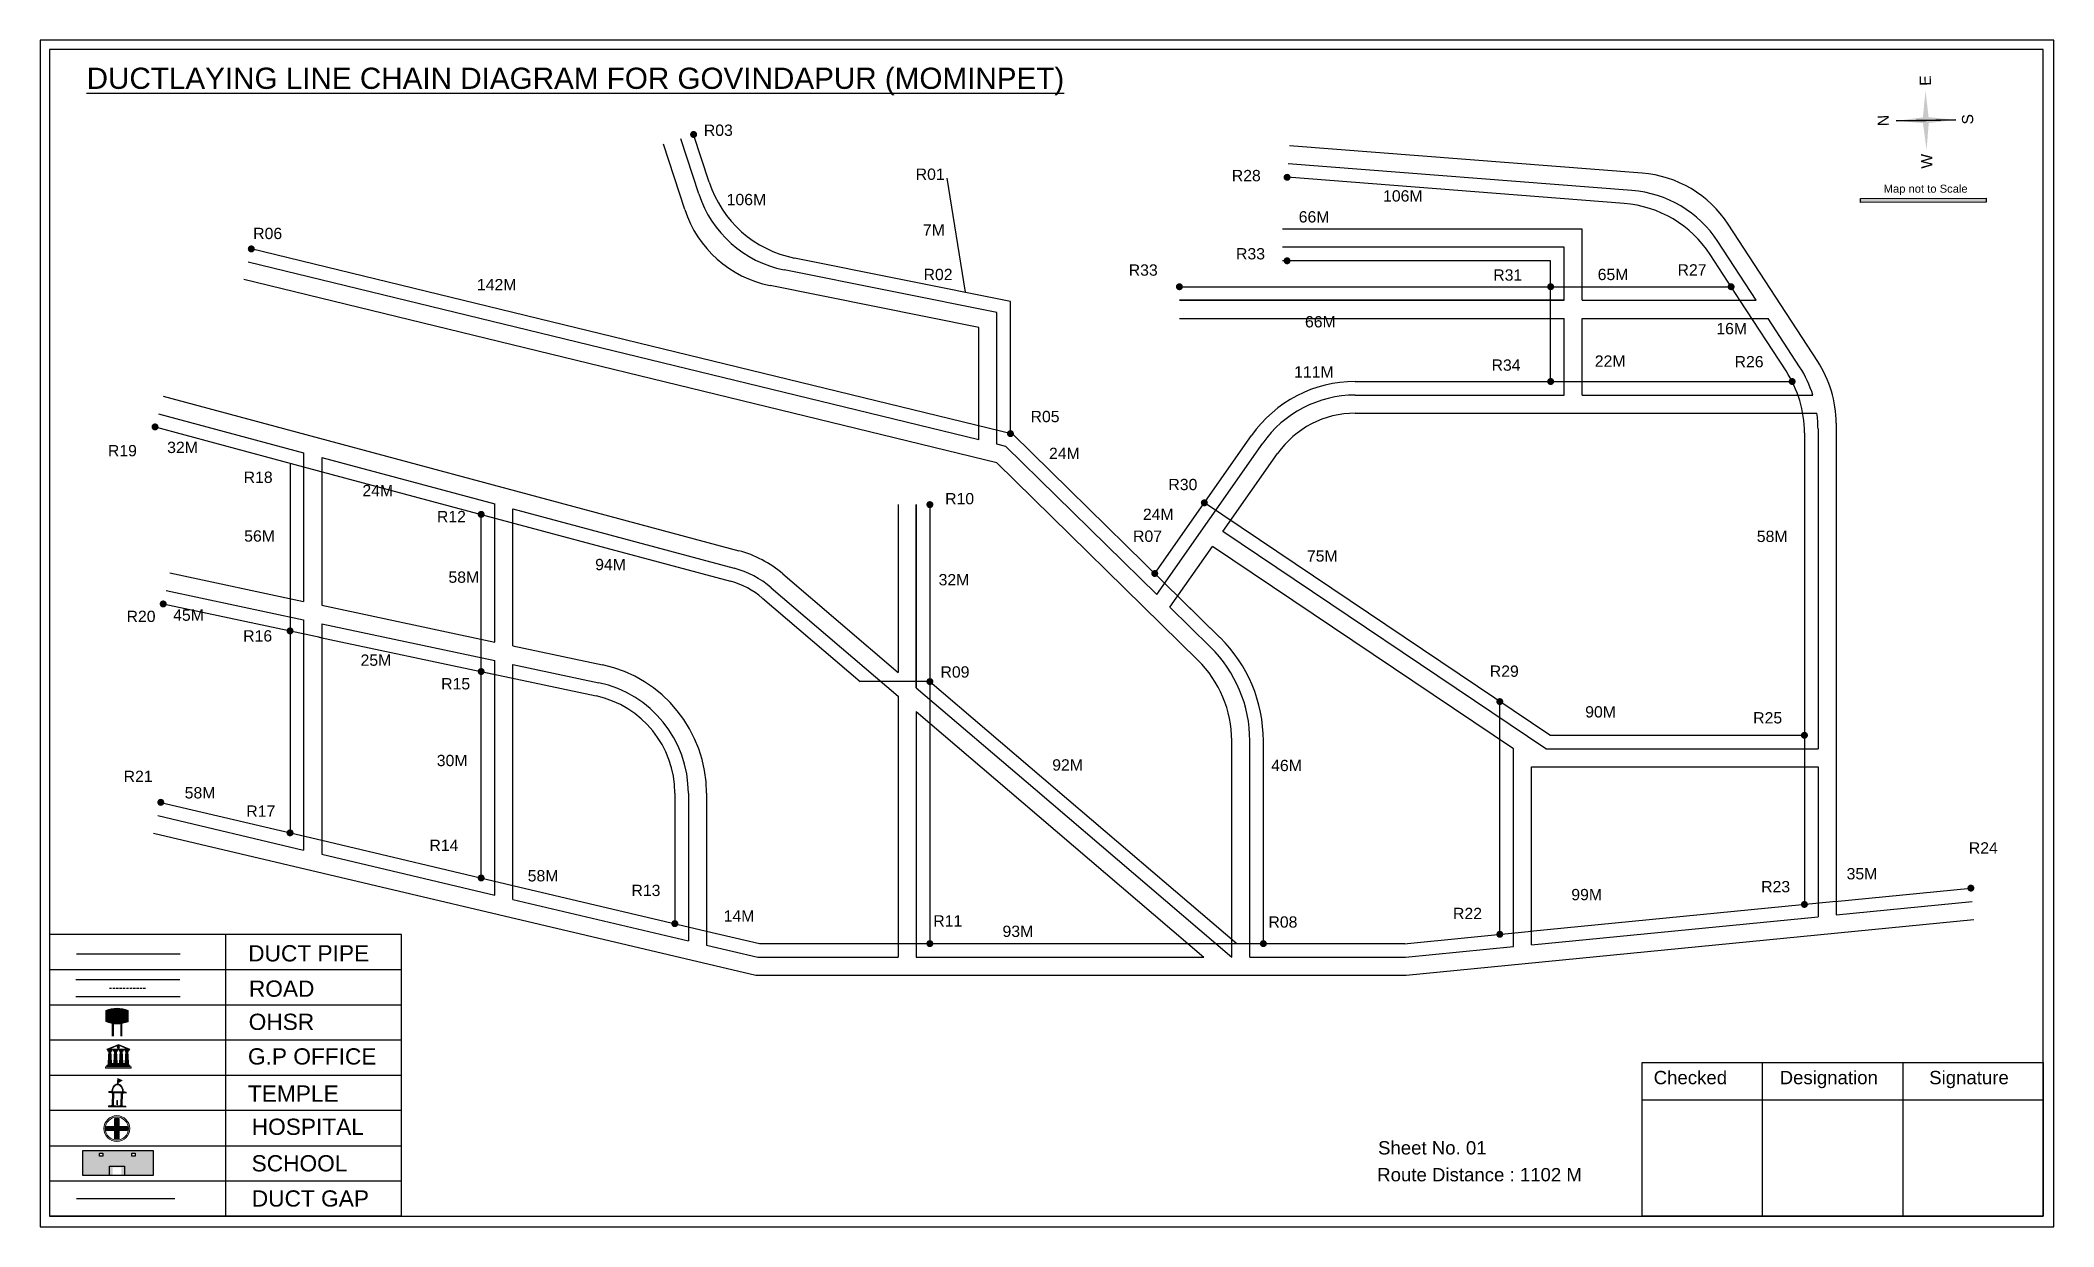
# Model space of a CAD drawing. Header units: inches. Extents: x 647 to 5432, y 46 to 1327.
# Drawn here: x 656 to 1546, y 803 to 1327 of the extents above; entities that cross this region are included whole.
import ezdxf

# ---------------------------------------------------------------- set-up
doc = ezdxf.new("R2010")
doc.units = ezdxf.units.IN
doc.header["$MEASUREMENT"] = 0
doc.linetypes.add('DASHEDX2', pattern=[1.5, 1, -0.5])
for name, color, linetype in [('LANDMARK', 7, 'Continuous'), ('OHT', 7, 'Continuous'), ('PDF_Text', 5, 'Continuous'), ('pipe', 5, 'Continuous')]:
    doc.layers.add(name, color=color, linetype=linetype)
doc.styles.get("Standard").update_dxf_attribs({"font": 'arial.ttf'})

msp = doc.modelspace()

# ---------------------------------------------------------------- texts
at = {"color": 242, "true_color": 0xcd2027}
msp.add_text('%%UDUCTLAYING LINE CHAIN DIAGRAM FOR GOVINDAPUR (MOMINPET)', height=9.375, dxfattribs=at).set_placement((676.82, 1305.95))
for s, p in [('E', (1492.18, 1307.35)), ('N', (1473.59, 1289.5)), ('S', (1510.88, 1290.25)), ('W', (1492.82, 1270.75))]:
    msp.add_text(s, height=4.95, rotation=91.00631).set_placement(p)
for s, height, p in [('R03', 5, (949.69, 1285.17)), ('R01', 5, (1043.34, 1265.72)), ('R28', 5, (1183.08, 1265.13)), ('106M', 5, (959.76, 1254.53)), ('106M', 5, (1249.96, 1256.13)), ('Map not to Scale', 3.5424, (1471.27, 1260.06)), ('66M', 5, (1212.67, 1246.88)), ('R06', 5, (750.45, 1239.55)), ('7M', 5, (1046.51, 1241.06)), ('R33', 5, (1137.53, 1223.36)), ('R33', 5, (1184.96, 1230.56)), ('R27', 5, (1380.15, 1223.44)), ('142M', 5, (849.36, 1216.9)), ('R02', 5, (1046.82, 1221.41)), ('R31', 5, (1298.68, 1221.17)), ('65M', 5, (1344.84, 1221.42)), ('66M', 5, (1215.44, 1200.5)), ('16M', 5, (1397.3, 1197.48)), ('R34', 5, (1297.92, 1181.35)), ('22M', 5, (1343.57, 1183.11)), ('R26', 5, (1405.37, 1182.86)), ('111M', 5, (1210.65, 1178.33)), ('R05', 5, (1094.12, 1158.61)), ('R19', 5, (686.22, 1143.52)), ('32M', 5, (712.42, 1144.96)), ('24M', 5, (1102.28, 1142.31)), ('R18', 5, (746.23, 1131.77)), ('24M', 5, (798.72, 1125.88)), ('R30', 5, (1155.05, 1128.56)), ('R10', 5, (1056.35, 1122.3)), ('R12', 5, (831.67, 1114.37)), ('24M', 5, (1143.78, 1115.37)), ('56M', 5, (746.47, 1105.8)), ('R07', 5, (1139.43, 1105.71)), ('58M', 5, (1415.19, 1105.63)), ('94M', 5, (901.64, 1093.18)), ('75M', 5, (1216.3, 1096.98)), ('58M', 5, (836.76, 1087.6)), ('32M', 5, (1053.47, 1086.47)), ('R20', 5, (694.46, 1070.27)), ('45M', 5, (715.06, 1070.8)), ('R16', 5, (746.02, 1061.63)), ('25M', 5, (797.91, 1050.92)), ('R09', 5, (1054.29, 1045.69)), ('R29', 5, (1297.15, 1046.05)), ('R15', 5, (833.55, 1040.48)), ('90M', 5, (1339.33, 1028.05)), ('R25', 5, (1413.59, 1025.42)), ('30M', 5, (831.6, 1006.55)), ('92M', 5, (1103.7, 1004.59)), ('46M', 5, (1200.48, 1004.35)), ('R21', 5, (693.18, 999.54)), ('58M', 5, (720.16, 992.26)), ('R17', 5, (747.41, 984.17)), ('R14', 5, (828.36, 969.07)), ('R24', 5, (1508.93, 967.91)), ('35M', 5, (1454.89, 956.49)), ('58M', 5, (871.81, 955.59)), ('R13', 5, (917.68, 949.12)), ('R23', 5, (1417.1, 950.78)), ('R22', 5, (1280.89, 938.93)), ('99M', 5, (1333.18, 947.27)), ('14M', 5, (958.43, 937.79)), ('R11', 5, (1051.12, 935.65)), ('93M', 5, (1081.72, 931.04)), ('R08', 5, (1199.28, 935.16)), ('DUCT PIPE', 7.178, (748.24, 920.22)), ('ROAD ', 7.178, (748.55, 904.61)), ('OHSR', 7.178, (748.45, 889.94)), ('G.P OFFICE', 7.178, (748.13, 874.65)), ('TEMPLE', 7.178, (748.12, 858.24)), ('Checked', 5.886, (1369.6, 865.94)), ('Designation', 5.886, (1425.3, 865.94)), ('Signature', 5.886, (1491.4, 865.94)), ('HOSPITAL', 7.178, (749.8, 843.55)), ('Sheet No. 01', 5.886, (1247.74, 834.88)), ('SCHOOL', 7.178, (749.74, 827.39)), ('Route Distance : 1102 M', 5.886, (1247.37, 823.01)), ('DUCT GAP', 7.178, (749.84, 811.84))]:
    msp.add_text(s, height=height).set_placement(p)

# ---------------------------------------------------------------- blocks, each defined once
blk = doc.blocks.new('OHT')
at = {"linetype": 'Continuous', "lineweight": 0, "true_color": 0x0ffffc}
blk.add_hatch(color=4, dxfattribs=at).paths.add_polyline_path([(0.012, 1), (0, 1, 0.101323), (-0.4, 0.916), (-0.4, 0.525, 0.194075), (0.399, 0.521), (0.399, 0.921, 0.097877)])
at = {"color": 4, "linetype": 'Continuous', "lineweight": 0, "true_color": 0x0ffffc, "flags": 128}
for points in [[(-0.4, 0.525), (-0.4, 0.916)], [(0.399, 0.521), (0.399, 0.921)]]:
    blk.add_lwpolyline(points, dxfattribs=at)
at = {"color": 4, "linetype": 'Continuous', "lineweight": 0, "true_color": 0x0ffffc, "const_width": 0.075, "flags": 128}
for points in [[(-0.15, 0), (-0.15, 0.475)], [(0.15, 0), (0.15, 0.473)]]:
    blk.add_lwpolyline(points, dxfattribs=at)
at = {"color": 4, "linetype": 'Continuous', "lineweight": 0, "true_color": 0x0ffffc}
for centre, radius, start, end in [((0.006, -0.019), 1.019, 67.31091, 113.47108), ((0.004, 1.513), 1.068, 247.76824, 291.70073)]:
    blk.add_arc(centre, radius, start, end, dxfattribs=at)
blk = doc.blocks.new('Government_Office')
at = {"linetype": 'Continuous', "lineweight": 0, "true_color": 0xff0000}
h = blk.add_hatch(color=1, dxfattribs=at)
h.paths.add_polyline_path([(0.44, 0.72), (0.45, 0.75), (0, 0.93), (-0.45, 0.75), (-0.44, 0.72)])
h.paths.add_polyline_path([(0.355, 0.75), (-0.355, 0.75), (0, 0.9)], flags=16)
h.paths.add_polyline_path([(0, 0.778, -1), (0, 0.872, -1)], flags=0)
h = blk.add_hatch(color=1, dxfattribs=at)
edge = h.paths.add_edge_path()
edge.add_arc((0, 0.825), 0.0467, 90, 270)
edge.add_arc((0, 0.825), 0.0467, 270, 450)
for points in [[(-0.5, 0.05), (0.5, 0.05), (0.5, 0), (-0.5, 0)], [(-0.45, 0.075), (-0.45, 0.12), (0.45, 0.12), (0.45, 0.075)], [(-0.4, 0.14), (-0.4, 0.18), (0.4, 0.18), (0.4, 0.14)]]:
    blk.add_hatch(color=1, dxfattribs=at).paths.add_polyline_path(points)
h = blk.add_hatch(color=1, dxfattribs=at)
edge = h.paths.add_edge_path()
edge.add_line((-0.27, 0.195), (-0.295, 0.675))
edge.add_line((-0.295, 0.675), (-0.29, 0.675))
edge.add_arc((-0.278, 0.688), 0.0176, 225.30401, 441.56588)
edge.add_line((-0.275, 0.705), (-0.395, 0.705))
edge.add_arc((-0.392, 0.688), 0.0176, 98.43412, 314.69599)
edge.add_line((-0.38, 0.675), (-0.375, 0.675))
edge.add_line((-0.375, 0.675), (-0.4, 0.195))
edge.add_line((-0.4, 0.195), (-0.27, 0.195))
h = blk.add_hatch(color=1, dxfattribs=at)
edge = h.paths.add_edge_path()
edge.add_line((-0.047, 0.195), (-0.072, 0.675))
edge.add_line((-0.072, 0.675), (-0.067, 0.675))
edge.add_arc((-0.054, 0.688), 0.0176, 225.30401, 441.56588)
edge.add_line((-0.052, 0.705), (-0.172, 0.705))
edge.add_arc((-0.169, 0.688), 0.0176, 98.43412, 314.69599)
edge.add_line((-0.157, 0.675), (-0.152, 0.675))
edge.add_line((-0.152, 0.675), (-0.177, 0.195))
edge.add_line((-0.177, 0.195), (-0.047, 0.195))
h = blk.add_hatch(color=1, dxfattribs=at)
edge = h.paths.add_edge_path()
edge.add_line((0.177, 0.195), (0.152, 0.675))
edge.add_line((0.152, 0.675), (0.157, 0.675))
edge.add_arc((0.169, 0.688), 0.0176, 225.30401, 441.56588)
edge.add_line((0.172, 0.705), (0.052, 0.705))
edge.add_arc((0.054, 0.688), 0.0176, 98.43412, 314.69599)
edge.add_line((0.067, 0.675), (0.072, 0.675))
edge.add_line((0.072, 0.675), (0.047, 0.195))
edge.add_line((0.047, 0.195), (0.177, 0.195))
h = blk.add_hatch(color=1, dxfattribs=at)
edge = h.paths.add_edge_path()
edge.add_line((0.4, 0.195), (0.375, 0.675))
edge.add_line((0.375, 0.675), (0.38, 0.675))
edge.add_arc((0.392, 0.688), 0.0176, 225.30401, 441.56588)
edge.add_line((0.395, 0.705), (0.275, 0.705))
edge.add_arc((0.278, 0.688), 0.0176, 98.43412, 314.69599)
edge.add_line((0.29, 0.675), (0.295, 0.675))
edge.add_line((0.295, 0.675), (0.27, 0.195))
edge.add_line((0.27, 0.195), (0.4, 0.195))
at = {"color": 1, "linetype": 'Continuous', "lineweight": 0, "true_color": 0xff0000, "flags": 128}
for points in [[(-0.45, 0.75), (-0.44, 0.72), (0.44, 0.72), (0.45, 0.75), (0, 0.93)], [(-0.355, 0.75), (0.355, 0.75), (0, 0.9)], [(-0.5, 0.05), (0.5, 0.05), (0.5, 0), (-0.5, 0)], [(-0.45, 0.075), (-0.45, 0.12), (0.45, 0.12), (0.45, 0.075)], [(-0.4, 0.14), (-0.4, 0.18), (0.4, 0.18), (0.4, 0.14)]]:
    blk.add_lwpolyline(points, close=True, dxfattribs=at)
for points in [[(0, 0.872, 1), (0, 0.778, 1)], [(-0.27, 0.195), (-0.295, 0.675), (-0.29, 0.675, 1.379694), (-0.275, 0.705), (-0.395, 0.705, 1.379694), (-0.38, 0.675), (-0.375, 0.675), (-0.4, 0.195)], [(-0.047, 0.195), (-0.072, 0.675), (-0.067, 0.675, 1.379694), (-0.052, 0.705), (-0.172, 0.705, 1.379694), (-0.157, 0.675), (-0.152, 0.675), (-0.177, 0.195)], [(0.177, 0.195), (0.152, 0.675), (0.157, 0.675, 1.379694), (0.172, 0.705), (0.052, 0.705, 1.379694), (0.067, 0.675), (0.072, 0.675), (0.047, 0.195)], [(0.4, 0.195), (0.375, 0.675), (0.38, 0.675, 1.379694), (0.395, 0.705), (0.275, 0.705, 1.379694), (0.29, 0.675), (0.295, 0.675), (0.27, 0.195)]]:
    blk.add_lwpolyline(points, format="xyb", close=True, dxfattribs=at)
blk = doc.blocks.new('Temple')
at = {"linetype": 'Continuous', "lineweight": 0, "true_color": 0xff0000}
h = blk.add_hatch(color=1, dxfattribs=at)
edge = h.paths.add_edge_path()
edge.add_line((0.175, 0.49), (0.225, 0.49))
edge.add_line((0.225, 0.49), (0.225, 0.497))
edge.add_line((0.225, 0.497), (0.307, 0.497))
edge.add_line((0.307, 0.497), (0.307, 0.533))
edge.add_line((0.307, 0.533), (0.257, 0.533))
edge.add_line((0.257, 0.533), (0.257, 0.54))
edge.add_line((0.257, 0.54), (0.2, 0.54))
edge.add_spline(control_points=[(0.2, 0.54), (0.2, 0.589), (0.19, 0.638), (0.142, 0.743), (0.092, 0.79), (0.027, 0.805), (0.02, 0.806), (0.012, 0.806)], knot_values=[4.712389, 4.712389, 4.712389, 4.712389, 5.278166, 5.278166, 6.117402, 6.117402, 6.223801, 6.223801, 6.223801, 6.223801], degree=3, periodic=0)
edge.add_line((0.012, 0.806), (0.012, 0.79))
edge.add_line((0.012, 0.79), (-0.012, 0.79))
edge.add_line((-0.012, 0.79), (-0.012, 0.806))
edge.add_spline(control_points=[(-0.012, 0.806), (-0.055, 0.802), (-0.096, 0.781), (-0.171, 0.699), (-0.197, 0.628), (-0.2, 0.55), (-0.2, 0.545), (-0.2, 0.54)], knot_values=[6.343965, 6.343965, 6.343965, 6.343965, 6.956638, 6.956638, 7.795874, 7.795874, 7.853982, 7.853982, 7.853982, 7.853982], degree=3, periodic=0)
edge.add_line((-0.2, 0.54), (-0.257, 0.54))
edge.add_line((-0.257, 0.54), (-0.257, 0.533))
edge.add_line((-0.257, 0.533), (-0.307, 0.533))
edge.add_line((-0.307, 0.533), (-0.307, 0.497))
edge.add_line((-0.307, 0.497), (-0.225, 0.497))
edge.add_line((-0.225, 0.497), (-0.225, 0.49))
edge.add_line((-0.225, 0.49), (-0.175, 0.49))
edge.add_line((-0.175, 0.49), (-0.175, 0.07))
edge.add_arc((-0.205, 0.07), 0.03, -90, 0, ccw=False)
edge.add_line((-0.205, 0.04), (-0.257, 0.04))
edge.add_line((-0.257, 0.04), (-0.257, 0.033))
edge.add_line((-0.257, 0.033), (-0.307, 0.033))
edge.add_line((-0.307, 0.033), (-0.307, 0))
edge.add_line((-0.307, 0), (0.307, 0))
edge.add_line((0.307, 0), (0.307, 0.033))
edge.add_line((0.307, 0.033), (0.257, 0.033))
edge.add_line((0.257, 0.033), (0.257, 0.04))
edge.add_line((0.257, 0.04), (0.205, 0.04))
edge.add_arc((0.205, 0.07), 0.03, 180, 270, ccw=False)
edge.add_line((0.175, 0.07), (0.175, 0.49))
h.paths.add_polyline_path([(0.125, 0.07, -0.414214), (0.095, 0.04), (0.05, 0.04), (0.05, 0.033), (-0.05, 0.033), (-0.05, 0.04), (-0.095, 0.04, -0.414214), (-0.125, 0.07), (-0.125, 0.497), (0.125, 0.497)], flags=16)
edge = h.paths.add_edge_path(flags=16)
edge.add_ellipse((0, 0.54), major_axis=(0, 0.242), ratio=0.722808, start_angle=270, end_angle=450, ccw=False)
edge.add_line((0.175, 0.54), (-0.175, 0.54))
h.paths.add_polyline_path([(0.012, 0.23), (0.012, 0.07), (-0.012, 0.07), (-0.012, 0.23)], flags=0)
h = blk.add_hatch(color=1, dxfattribs=at)
edge = h.paths.add_edge_path()
edge.add_line((0.012, 0.857), (0, 0.85))
edge.add_line((0, 0.85), (-0.003, 0.925))
edge.add_line((-0.003, 0.925), (-0.012, 0.925))
edge.add_line((-0.012, 0.925), (-0.012, 0.806))
edge.add_spline(control_points=[(-0.012, 0.806), (-0.004, 0.807), (0.004, 0.807), (0.012, 0.806)], knot_values=[6.223801, 6.223801, 6.223801, 6.223801, 6.343965, 6.343965, 6.343965, 6.343965], degree=3, periodic=0)
edge.add_line((0.012, 0.806), (0.012, 0.857))
h = blk.add_hatch(color=1, dxfattribs=at)
edge = h.paths.add_edge_path()
edge.add_line((0.012, 0.79), (0.012, 0.806))
edge.add_spline(control_points=[(0.012, 0.806), (0.004, 0.807), (-0.004, 0.807), (-0.012, 0.806)], knot_values=[6.223801, 6.223801, 6.223801, 6.223801, 6.343965, 6.343965, 6.343965, 6.343965], degree=3, periodic=0)
edge.add_line((-0.012, 0.806), (-0.012, 0.79))
edge.add_line((-0.012, 0.79), (0.012, 0.79))
at = {"linetype": 'Continuous', "lineweight": 0, "true_color": 0xe66000}
blk.add_hatch(color=32, dxfattribs=at).paths.add_polyline_path([(-0.006, 1), (0.147, 0.931), (0, 0.85)])
at = {"color": 1, "linetype": 'Continuous', "lineweight": 0, "true_color": 0xff0000, "flags": 128}
for points in [[(0.012, 0.925), (-0.012, 0.925), (-0.012, 0.79), (0.012, 0.79)], [(0.012, 0.23), (-0.012, 0.23), (-0.012, 0.07), (0.012, 0.07)]]:
    blk.add_lwpolyline(points, close=True, dxfattribs=at)
at = {"color": 32, "linetype": 'Continuous', "lineweight": 0, "true_color": 0xe66000, "flags": 128}
blk.add_lwpolyline([(-0.006, 1), (0.147, 0.931), (0, 0.85), (-0.006, 1)], dxfattribs=at)
at = {"color": 1, "linetype": 'Continuous', "lineweight": 0, "true_color": 0xff0000, "flags": 128}
blk.add_lwpolyline([(0.2, 0.54), (0.257, 0.54), (0.257, 0.533), (0.307, 0.533), (0.307, 0.497), (0.225, 0.497), (0.225, 0.49), (0.175, 0.49), (0.175, 0.07, 0.414214), (0.205, 0.04), (0.257, 0.04), (0.257, 0.033), (0.307, 0.033), (0.307, 0), (-0.307, 0), (-0.307, 0.033), (-0.257, 0.033), (-0.257, 0.04), (-0.205, 0.04, 0.414214), (-0.175, 0.07), (-0.175, 0.49), (-0.225, 0.49), (-0.225, 0.497), (-0.307, 0.497), (-0.307, 0.533), (-0.257, 0.533), (-0.257, 0.54), (-0.2, 0.54)], format="xyb", dxfattribs=at)
blk.add_lwpolyline([(-0.175, 0.54), (0.175, 0.54)], dxfattribs=at)
blk.add_lwpolyline([(0.125, 0.497), (0.125, 0.07, -0.414214), (0.095, 0.04), (0.05, 0.04), (0.05, 0.033), (-0.05, 0.033), (-0.05, 0.04), (-0.095, 0.04, -0.414214), (-0.125, 0.07), (-0.125, 0.497)], format="xyb", close=True, dxfattribs=at)
at = {"color": 1, "linetype": 'Continuous', "lineweight": 0, "true_color": 0xff0000}
blk.add_ellipse((0, 0.54), major_axis=(0, 0.242), ratio=0.722808, start_param=4.712389, end_param=7.853982, dxfattribs=at)
blk.add_open_spline([(0.2, 0.54), (0.2, 0.589), (0.19, 0.638), (0.142, 0.743), (0.092, 0.79), (-0.023, 0.816), (-0.085, 0.794), (-0.171, 0.699), (-0.197, 0.628), (-0.2, 0.55), (-0.2, 0.545), (-0.2, 0.54)], degree=3, knots=[4.712389, 4.712389, 4.712389, 4.712389, 5.278166, 5.278166, 6.117402, 6.117402, 6.956638, 6.956638, 7.795874, 7.795874, 7.853982, 7.853982, 7.853982, 7.853982], dxfattribs=at)
blk = doc.blocks.new('*U5')
at = {"color": 0, "linetype": 'DASHEDX2', "transparency": 16777216}
blk.add_line((-8.22, 0), (8.01, 0), dxfattribs=at)
blk = doc.blocks.new('Hospital')
at = {"linetype": 'Continuous', "lineweight": 0, "true_color": 0x000000}
h = blk.add_hatch(color=18, dxfattribs=at)
h.paths.add_polyline_path([(-0.5, 0, 1), (0.5, 0, 1)])
h.paths.add_polyline_path([(0.446, 0, -1), (-0.446, 0, -1)], flags=16)
at = {"linetype": 'Continuous', "true_color": 0xff0000}
blk.add_hatch(color=1, dxfattribs=at).paths.add_polyline_path([(-0.394, 0.08), (-0.08, 0.08), (-0.08, 0.394), (0.08, 0.394), (0.08, 0.08), (0.394, 0.08), (0.394, -0.08), (0.08, -0.08), (0.08, -0.394), (-0.08, -0.394), (-0.08, -0.08), (-0.394, -0.08)])
at = {"color": 1, "linetype": 'Continuous', "true_color": 0xff0000, "flags": 128}
blk.add_lwpolyline([(-0.394, 0.08), (-0.08, 0.08), (-0.08, 0.394), (0.08, 0.394), (0.08, 0.08), (0.394, 0.08), (0.394, -0.08), (0.08, -0.08), (0.08, -0.394), (-0.08, -0.394), (-0.08, -0.08), (-0.394, -0.08)], close=True, dxfattribs=at)
at = {"color": 18, "linetype": 'Continuous', "lineweight": 0, "true_color": 0x000000}
for radius in [0.5, 0.446]:
    blk.add_circle((0, 0), radius, dxfattribs=at)

# ---------------------------------------------------------------- hatches: boundary and pattern name
at = {"ltscale": 0.5}
h = msp.add_hatch(color=5, dxfattribs=at)
h.dxf.hatch_style = 1
h.paths.add_polyline_path([(946.71, 1285.8, 1), (943.59, 1285.8, 1)])
h = msp.add_hatch(color=5, dxfattribs=at)
h.dxf.hatch_style = 1
h.paths.add_polyline_path([(1209.09, 1266.86, 1), (1205.98, 1266.86, 1)])
at = {"true_color": 0x0093dd}
h = msp.add_hatch(color=142, dxfattribs=at)
h.dxf.hatch_style = 1
h.paths.add_polyline_path([(1461.09, 1257.56), (1461.09, 1255.71), (1516.6, 1255.84), (1516.6, 1257.68)])
at = {"ltscale": 0.5}
h = msp.add_hatch(color=5, dxfattribs=at)
h.dxf.hatch_style = 1
h.paths.add_polyline_path([(751.17, 1235.21, 1), (748.05, 1235.21, 1)])
h = msp.add_hatch(color=5, dxfattribs=at)
h.dxf.hatch_style = 1
h.paths.add_polyline_path([(1209.09, 1229.95, 1), (1205.98, 1229.95, 1)])
h = msp.add_hatch(color=5, dxfattribs=at)
h.dxf.hatch_style = 1
h.paths.add_polyline_path([(1161.48, 1218.48, 1), (1158.36, 1218.48, 1)])
h = msp.add_hatch(color=5, dxfattribs=at)
h.dxf.hatch_style = 1
h.paths.add_polyline_path([(1325.61, 1218.48, 1), (1322.5, 1218.48, 1)])
h = msp.add_hatch(color=5, dxfattribs=at)
h.dxf.hatch_style = 1
h.paths.add_polyline_path([(1405.4, 1218.48, 1), (1402.29, 1218.48, 1)])
h = msp.add_hatch(color=5, dxfattribs=at)
h.dxf.hatch_style = 1
h.paths.add_polyline_path([(1325.61, 1176.59, 1), (1322.5, 1176.59, 1)])
h = msp.add_hatch(color=5, dxfattribs=at)
h.dxf.hatch_style = 1
h.paths.add_polyline_path([(1432.38, 1176.59, 1), (1429.26, 1176.59, 1)])
h = msp.add_hatch(color=5, dxfattribs=at)
h.dxf.hatch_style = 1
h.paths.add_polyline_path([(708.61, 1156.53, 1), (705.49, 1156.53, 1)])
h = msp.add_hatch(color=5, dxfattribs=at)
h.dxf.hatch_style = 1
h.paths.add_polyline_path([(1086.78, 1153.55, 1), (1083.67, 1153.55, 1)])
h = msp.add_hatch(color=5, dxfattribs=at)
h.dxf.hatch_style = 1
h.paths.add_polyline_path([(1051.16, 1122.18, 1), (1048.04, 1122.18, 1)])
h = msp.add_hatch(color=5, dxfattribs=at)
h.dxf.hatch_style = 1
h.paths.add_polyline_path([(1172.51, 1122.96, 1), (1169.39, 1122.96, 1)])
h = msp.add_hatch(color=5, dxfattribs=at)
h.dxf.hatch_style = 1
h.paths.add_polyline_path([(852.79, 1117.85, 1), (849.68, 1117.85, 1)])
h = msp.add_hatch(color=5, dxfattribs=at)
h.dxf.hatch_style = 1
h.paths.add_polyline_path([(1150.59, 1091.71, 1), (1147.47, 1091.71, 1)])
h = msp.add_hatch(color=5, dxfattribs=at)
h.dxf.hatch_style = 1
h.paths.add_polyline_path([(712.22, 1078.26, 1), (709.1, 1078.26, 1)])
h = msp.add_hatch(color=5, dxfattribs=at)
h.dxf.hatch_style = 1
h.paths.add_polyline_path([(768.3, 1066.34, 1), (765.18, 1066.34, 1)])
h = msp.add_hatch(color=5, dxfattribs=at)
h.dxf.hatch_style = 1
h.paths.add_polyline_path([(852.79, 1048.38, 1), (849.68, 1048.38, 1)])
h = msp.add_hatch(color=5, dxfattribs=at)
h.dxf.hatch_style = 1
h.paths.add_polyline_path([(1051.16, 1043.94, 1), (1048.04, 1043.94, 1)])
h = msp.add_hatch(color=5, dxfattribs=at)
h.dxf.hatch_style = 1
h.paths.add_polyline_path([(1303.13, 1035.1, 1), (1300.02, 1035.1, 1)])
h = msp.add_hatch(color=5, dxfattribs=at)
h.dxf.hatch_style = 1
h.paths.add_polyline_path([(1437.8, 1020.2, 1), (1434.69, 1020.2, 1)])
h = msp.add_hatch(color=5, dxfattribs=at)
h.dxf.hatch_style = 1
h.paths.add_polyline_path([(711.16, 990.55, 1), (708.04, 990.55, 1)])
h = msp.add_hatch(color=5, dxfattribs=at)
h.dxf.hatch_style = 1
h.paths.add_polyline_path([(768.3, 977.06, 1), (765.18, 977.06, 1)])
h = msp.add_hatch(color=5, dxfattribs=at)
h.dxf.hatch_style = 1
h.paths.add_polyline_path([(852.79, 957.13, 1), (849.68, 957.13, 1)])
h = msp.add_hatch(color=5, dxfattribs=at)
h.dxf.hatch_style = 1
h.paths.add_polyline_path([(1511.4, 952.62, 1), (1508.28, 952.62, 1)])
h = msp.add_hatch(color=5, dxfattribs=at)
h.dxf.hatch_style = 1
h.paths.add_polyline_path([(1437.8, 945.41, 1), (1434.69, 945.41, 1)])
h = msp.add_hatch(color=5, dxfattribs=at)
h.dxf.hatch_style = 1
h.paths.add_polyline_path([(938.42, 936.93, 1), (935.3, 936.93, 1)])
h = msp.add_hatch(color=5, dxfattribs=at)
h.dxf.hatch_style = 1
h.paths.add_polyline_path([(1051.16, 928.1, 1), (1048.04, 928.1, 1)])
h = msp.add_hatch(color=5, dxfattribs=at)
h.dxf.hatch_style = 1
h.paths.add_polyline_path([(1198.61, 928.1, 1), (1195.49, 928.1, 1)])
h = msp.add_hatch(color=5, dxfattribs=at)
h.dxf.hatch_style = 1
h.paths.add_polyline_path([(1303.13, 932.22, 1), (1300.02, 932.22, 1)])
at = {"true_color": 0xc8c92d}
h = msp.add_hatch(color=52, dxfattribs=at)
h.dxf.hatch_style = 1
h.paths.add_polyline_path([(681.28, 836.63), (675.11, 836.63), (675.11, 825.54), (681.28, 825.54)])
h.paths.add_polyline_path([(706.13, 836.63), (699.96, 836.63), (699.96, 825.54), (706.13, 825.54)])
at = {"true_color": 0x293189}
h = msp.add_hatch(color=177, dxfattribs=at)
h.dxf.hatch_style = 1
h.paths.add_polyline_path([(699.96, 836.63), (681.28, 836.63), (681.28, 825.54), (688.29, 825.54), (688.29, 829.17), (692.14, 829.17), (692.14, 825.54), (699.96, 825.54)])
h.paths.add_polyline_path([(683.95, 834.15), (682.57, 834.15), (682.57, 835.42), (683.95, 835.42)], flags=16)
h.paths.add_polyline_path([(696.82, 834.15), (696.82, 835.42), (698.2, 835.42), (698.2, 834.15)], flags=16)

# ---------------------------------------------------------------- linework, layer by layer
for p, q in [((1503.16, 1292.26), (1476.86, 1291.8)), ((1476.86, 1291.8), (1503.16, 1292.26)), ((1503.16, 1292.26), (1476.86, 1291.8)), ((1490.03, 1292.03), (1503.16, 1292.26)), ((947.43, 1259.48), (939.44, 1283.94)), ((941.27, 1252.56), (931.84, 1281.46)), ((1364.5, 1268.7), (1208.62, 1280.81)), ((1359.95, 1261.03), (1208, 1272.84)), ((1338.05, 1243.95), (1205.47, 1243.95)), ((1338.05, 1212.48), (1338.05, 1243.95)), ((1414.92, 1212.48), (1397.95, 1238.5)), ((1442.12, 1185.42), (1402.5, 1246.17)), ((1071.23, 1150.78), (748.19, 1229.38)), ((1330.05, 1235.95), (1205.47, 1235.95)), ((1330.05, 1212.48), (1330.05, 1235.95)), ((1079.23, 1140.6), (746.3, 1221.61)), ((1079.23, 1207.09), (985.12, 1225.97)), ((1071.23, 1200.53), (978.96, 1219.05)), ((1330.05, 1212.48), (1159.92, 1212.48)), ((1159.92, 1212.48), (1330.05, 1212.48)), ((1338.05, 1212.48), (1414.92, 1212.48)), ((1079.23, 1148.83), (1079.23, 1207.09)), ((1159.92, 1204.48), (1330.05, 1204.48)), ((1330.05, 1170.59), (1330.05, 1204.48)), ((1338.05, 1170.59), (1338.05, 1204.48)), ((1338.05, 1204.48), (1420.14, 1204.48)), ((1434.12, 1183.05), (1420.14, 1204.48)), ((1071.23, 1150.78), (1071.23, 1200.53)), ((710.68, 1170.06), (965.12, 1101.79)), ((1237.7, 1170.59), (1330.05, 1170.59)), ((1338.05, 1170.59), (1439.98, 1170.59)), ((708.6, 1162.33), (772.74, 1145.12)), ((1237.7, 1162.59), (1441.77, 1162.59)), ((1450.25, 1158.11), (1450.25, 940.76)), ((1083.26, 1147.85), (1079.23, 1148.83)), ((1149.88, 1082.48), (1196.77, 1149.31)), ((1442.25, 1155.73), (1442.25, 1014.2)), ((772.74, 1145.12), (772.74, 1079.38)), ((780.74, 1142.98), (857.23, 1122.45)), ((780.74, 1142.98), (780.74, 1077.68)), ((1168.07, 1053.41), (1079.23, 1140.6)), ((1079.23, 1140.6), (1079.23, 1140.6)), ((1149.88, 1082.48), (1083.26, 1147.85)), ((1179.13, 1110.24), (1203.32, 1144.72)), ((857.23, 1061.42), (857.23, 1122.45)), ((1035.6, 1122.18), (1035.6, 1048)), ((1043.6, 1041.17), (1043.6, 1122.18)), ((1043.6, 1122.18), (1043.6, 1041.17)), ((865.23, 1120.31), (963.04, 1094.06)), ((865.23, 1059.71), (865.23, 1120.31)), ((1172.49, 1114.7), (1172.36, 1114.79)), ((1321.91, 1014.2), (1179.13, 1110.24)), ((1155.66, 1076.8), (1174.53, 1103.69)), ((1307.58, 1014.2), (1174.53, 1103.69)), ((713.57, 1091.96), (772.74, 1079.38)), ((984.63, 1091.52), (1035.6, 1048)), ((711.91, 1084.13), (772.74, 1071.2)), ((780.74, 1077.68), (857.23, 1061.42)), ((979.43, 1085.44), (1035.6, 1037.48)), ((1177.87, 1063.41), (1159.87, 1081.08)), ((772.74, 1071.2), (772.74, 969.48)), ((780.74, 1069.5), (857.23, 1053.24)), ((780.74, 1069.5), (780.74, 967.6)), ((1173.67, 1059.12), (1155.66, 1076.8)), ((865.23, 1059.71), (904.92, 1051.28)), ((857.23, 949.55), (857.23, 1053.24)), ((865.23, 1051.54), (903.26, 1043.45)), ((865.23, 947.66), (865.23, 1051.54)), ((1035.6, 1037.48), (1035.6, 922.1)), ((1043.6, 1041.17), (1096.1, 996.35)), ((1043.6, 1030.65), (1043.6, 922.1)), ((1043.6, 1030.65), (1090.9, 990.26)), ((1183.05, 922.1), (1183.05, 1017.73)), ((1191.05, 922.1), (1191.05, 1017.73)), ((1307.58, 926.78), (1307.58, 1014.2)), ((1315.58, 927.57), (1315.58, 1006.2)), ((1315.58, 1006.2), (1442.25, 1006.2)), ((1321.91, 1014.2), (1442.25, 1014.2)), ((1442.25, 1006.2), (1442.25, 939.97)), ((942.86, 994.54), (942.86, 929.35)), ((950.86, 994.54), (950.86, 927.46)), ((1090.9, 990.26), (1170.73, 922.1)), ((1096.1, 996.35), (1183.05, 922.1)), ((708.22, 984.71), (772.74, 969.48)), ((706.38, 976.92), (972.64, 914.1)), ((780.74, 967.6), (857.23, 949.55)), ((865.23, 947.66), (942.86, 929.35)), ((1450.25, 940.76), (1510.43, 946.65)), ((1260.21, 914.1), (1511.21, 938.69)), ((1315.58, 927.57), (1442.25, 939.97)), ((660.43, 932.06), (660.43, 808.85)), ((738.2, 932.06), (738.2, 807.64)), ((950.86, 927.46), (973.57, 922.1)), ((1259.81, 922.1), (1307.58, 926.78)), ((973.57, 922.1), (1035.6, 922.1)), ((1043.6, 922.1), (1170.73, 922.1)), ((1191.05, 922.1), (1259.81, 922.1)), ((815.96, 916.51), (660.43, 916.51)), ((672.09, 912.21), (717.97, 912.21)), ((972.64, 914.1), (1260.21, 914.1)), ((815.96, 900.95), (660.43, 900.95)), ((672.09, 904.69), (718.21, 904.69)), ((815.96, 885.4), (660.43, 885.4)), ((815.96, 869.85), (660.43, 869.85)), ((815.96, 854.3), (660.43, 854.3)), ((660.43, 838.74), (815.96, 838.74)), ((660.43, 823.19), (815.96, 823.19)), ((660.43, 808.85), (660.43, 807.64)), ((660.43, 808.61), (660.43, 807.65)), ((815.96, 807.64), (660.43, 807.64))]:
    msp.add_line(p, q)
at = {"color": 1}
msp.add_line((1476.86, 1291.8), (1490.02, 1292.03), dxfattribs=at)
at = {"color": 5}
msp.add_line((1057.1, 1266.41), (1065.22, 1216.02), dxfattribs=at)
at = {"color": 242, "true_color": 0xcd2027}
for p, q in [((1417.49, 875.48), (1417.49, 807.59)), ((1479.7, 875.48), (1479.7, 807.59)), ((1364.53, 859.04), (1541.75, 859.04))]:
    msp.add_line(p, q, dxfattribs=at)
for points in [[(656.31, 1327.44), (656.31, 802.94), (1546.46, 802.94), (1546.46, 1327.44)], [(660.43, 1323.42), (660.43, 807.65), (1541.75, 807.65), (1541.75, 1323.42)], [(706.19, 836.63), (706.19, 825.54), (675.11, 825.54), (675.11, 836.63)], [(683.95, 835.42), (683.95, 834.15), (682.57, 834.15), (682.57, 835.42)], [(696.82, 834.15), (696.82, 835.42), (698.2, 835.42), (698.2, 834.15)]]:
    msp.add_lwpolyline(points, close=True)
at = {"color": 142, "true_color": 0x0093dd}
msp.add_lwpolyline([(1516.6, 1255.84), (1461.09, 1255.71), (1461.09, 1257.56), (1516.6, 1257.68), (1516.6, 1255.84)], dxfattribs=at)
for points in [[(815.96, 807.64), (815.96, 932.06), (660.43, 932.06)], [(686.96, 825.54), (686.96, 829.64), (693.48, 829.64), (693.48, 825.54)]]:
    msp.add_lwpolyline(points)
at = {"color": 242, "true_color": 0xcd2027}
msp.add_lwpolyline([(1541.75, 807.59), (1364.53, 807.59), (1364.53, 875.48), (1541.75, 875.48)], close=True, dxfattribs=at)
for centre, radius, start, end in [((1360.62, 1218.85), 50, 33.11777, 85.55538), ((994.96, 1275), 50, 198.07436, 258.65159), ((1356.07, 1211.18), 50, 33.11777, 85.55538), ((988.8, 1268.07), 50, 198.07436, 258.65159), ((1400.25, 1158.11), 50, 0, 33.11777), ((1392.25, 1155.73), 50, 17.29741, 33.11777), ((1237.7, 1120.59), 50, 90, 144.94687), ((1237.7, 1120.59), 42, 90, 144.94687), ((1392.25, 1155.73), 50, 0, 7.89347), ((952.16, 1053.5), 50, 49.50794, 74.98129), ((952.16, 1053.5), 42, 49.50794, 74.98129), ((892.86, 994.54), 58, 0, 77.99808), ((1133.05, 1017.73), 50, 0, 45.54039), ((1133.05, 1017.73), 58, 0, 45.54039), ((892.86, 994.54), 50, 0, 77.99808)]:
    msp.add_arc(centre, radius, start, end)
for points in [[(1491.3, 1292.06), (1488.49, 1292.02), (1489.78, 1305.18)], [(1491.3, 1292.06), (1488.49, 1292.02), (1489.78, 1305.18)], [(1491.31, 1292.06), (1488.49, 1292.02), (1490.24, 1278.88)], [(1491.31, 1292.06), (1488.49, 1292.02), (1490.24, 1278.88)], [(1490.04, 1290.74), (1489.99, 1293.55), (1503.16, 1292.26)], [(1490.04, 1290.74), (1489.99, 1293.55), (1503.16, 1292.26)]]:
    msp.add_solid(points)
at = {"color": 1}
msp.add_solid([(1490.04, 1290.73), (1489.99, 1293.55), (1476.86, 1291.8)], dxfattribs=at)
msp.add_solid([(1490.04, 1290.73), (1489.99, 1293.55), (1476.86, 1291.8)], dxfattribs=at)
at = {"layer": 'OHT', "color": 5}
msp.add_line((672.26, 923.59), (718.14, 923.59), dxfattribs=at)
at = {"layer": 'OHT', "color": 1}
msp.add_line((672.26, 815.41), (715.85, 815.41), dxfattribs=at)
at = {"layer": 'PDF_Text'}
msp.add_line((1449.66, 946.73), (1509.84, 952.62), dxfattribs=at)
at = {"layer": 'pipe'}
for p, q in [((952.04, 1264.68), (945.15, 1285.8)), ((1356.54, 1255.27), (1207.54, 1266.86)), ((1086.28, 1153.29), (749.61, 1235.21)), ((1085.23, 1212), (989.74, 1231.17)), ((1324.05, 1229.95), (1205.47, 1229.95)), ((1324.05, 1218.48), (1324.05, 1229.95)), ((1409.9, 1209.2), (1394.54, 1232.74)), ((1085.23, 1153.55), (1085.23, 1212)), ((1159.92, 1218.48), (1338.05, 1218.48)), ((1324.05, 1176.59), (1324.05, 1218.48)), ((1338.05, 1218.48), (1403.85, 1218.48)), ((1428.12, 1181.26), (1407.76, 1212.48)), ((1237.7, 1176.59), (1338.05, 1176.59)), ((1338.05, 1176.59), (1431.17, 1176.59)), ((707.05, 1156.53), (772.74, 1138.91)), ((1177.87, 1063.41), (1086.28, 1153.29)), ((1149.03, 1091.71), (1191.86, 1152.76)), ((1436.25, 1153.94), (1436.25, 1006.2)), ((766.74, 1140.52), (766.74, 1066.34)), ((772.74, 1138.91), (855.68, 1116.66)), ((1049.6, 1122.18), (1049.6, 1041.17)), ((1323.74, 1020.2), (1170.95, 1122.96)), ((851.23, 1117.85), (961.49, 1088.27)), ((851.23, 1048.38), (851.23, 1117.85)), ((710.66, 1078.26), (780.74, 1063.36)), ((975.54, 1080.88), (1018.8, 1043.94)), ((766.74, 1071.2), (766.74, 977.06)), ((779.49, 1063.63), (855.99, 1047.37)), ((851.23, 957.13), (851.23, 1053.24)), ((851.23, 1048.38), (902.01, 1037.58)), ((1049.6, 1043.94), (1018.8, 1043.94)), ((1049.6, 1043.94), (1049.6, 928.1)), ((1049.6, 1043.94), (1099.99, 1000.91)), ((1301.58, 932.22), (1301.58, 1035.1)), ((1197.05, 928.1), (1197.05, 1017.73)), ((1323.74, 1020.2), (1436.25, 1020.2)), ((1436.25, 1006.2), (1436.25, 945.41)), ((1099.99, 1000.91), (1185.26, 928.1)), ((709.6, 990.55), (780.74, 973.76)), ((936.86, 994.54), (936.86, 936.93)), ((780.74, 973.76), (865.23, 953.83)), ((865.23, 953.83), (950.86, 933.63)), ((1314.99, 933.54), (1450.25, 946.79)), ((950.86, 933.63), (974.27, 928.1)), ((974.27, 928.1), (1035.6, 928.1)), ((1035.6, 928.1), (1259.52, 928.1)), ((1259.23, 928.07), (1315.58, 933.59))]:
    msp.add_line(p, q, dxfattribs=at)
for centre, radius, start, end in [((999.58, 1280.19), 50, 198.07436, 258.65159), ((1352.66, 1205.43), 50, 33.11777, 85.55538), ((1237.7, 1120.59), 56, 90, 144.94687), ((1386.25, 1153.94), 50, 0, 33.11777), ((952.16, 1053.5), 36, 49.50794, 74.98129), ((1133.05, 1017.73), 64, 0, 45.54039), ((892.86, 994.54), 44, 0, 77.99808)]:
    msp.add_arc(centre, radius, start, end, dxfattribs=at)

# ---------------------------------------------------------------- block references
at = {"linetype": 'DASHEDX2'}
msp.add_blockref('*U5', (695.09, 908.45), dxfattribs=at)
at = {"layer": 'LANDMARK'}
for name, p, xscale, yscale, zscale in [('Government_Office', (690.85, 872.99), 11.32114773247135, 11.32114773247135, 11.32114773247135), ('Hospital', (690.16, 846.33), 11.41772014427468, 11.41772014427468, 11.41772014427468)]:
    msp.add_blockref(name, p, dxfattribs=dict(at, xscale=xscale, yscale=yscale, zscale=zscale))
at = {"layer": 'LANDMARK', "xscale": 12.62452535729322, "yscale": 12.62452535729322, "zscale": 12.62452535729322, "rotation": 358.3713438591284}
msp.add_blockref('Temple', (690.28, 855.87), dxfattribs=at)
at = {"layer": 'OHT', "xscale": 12.45189723782068, "yscale": 12.45189723782068, "zscale": 12.45189723782068}
msp.add_blockref('OHT', (690.26, 887.09), dxfattribs=at)

msp.set_redraw_order([(e.dxf.handle, doc.entitydb.next_handle()) for e in msp.query("TEXT MTEXT ATTDEF DIMENSION ARC_DIMENSION")])  # texts and dimensions are drawn at this point

doc.saveas('drawing.dxf')
